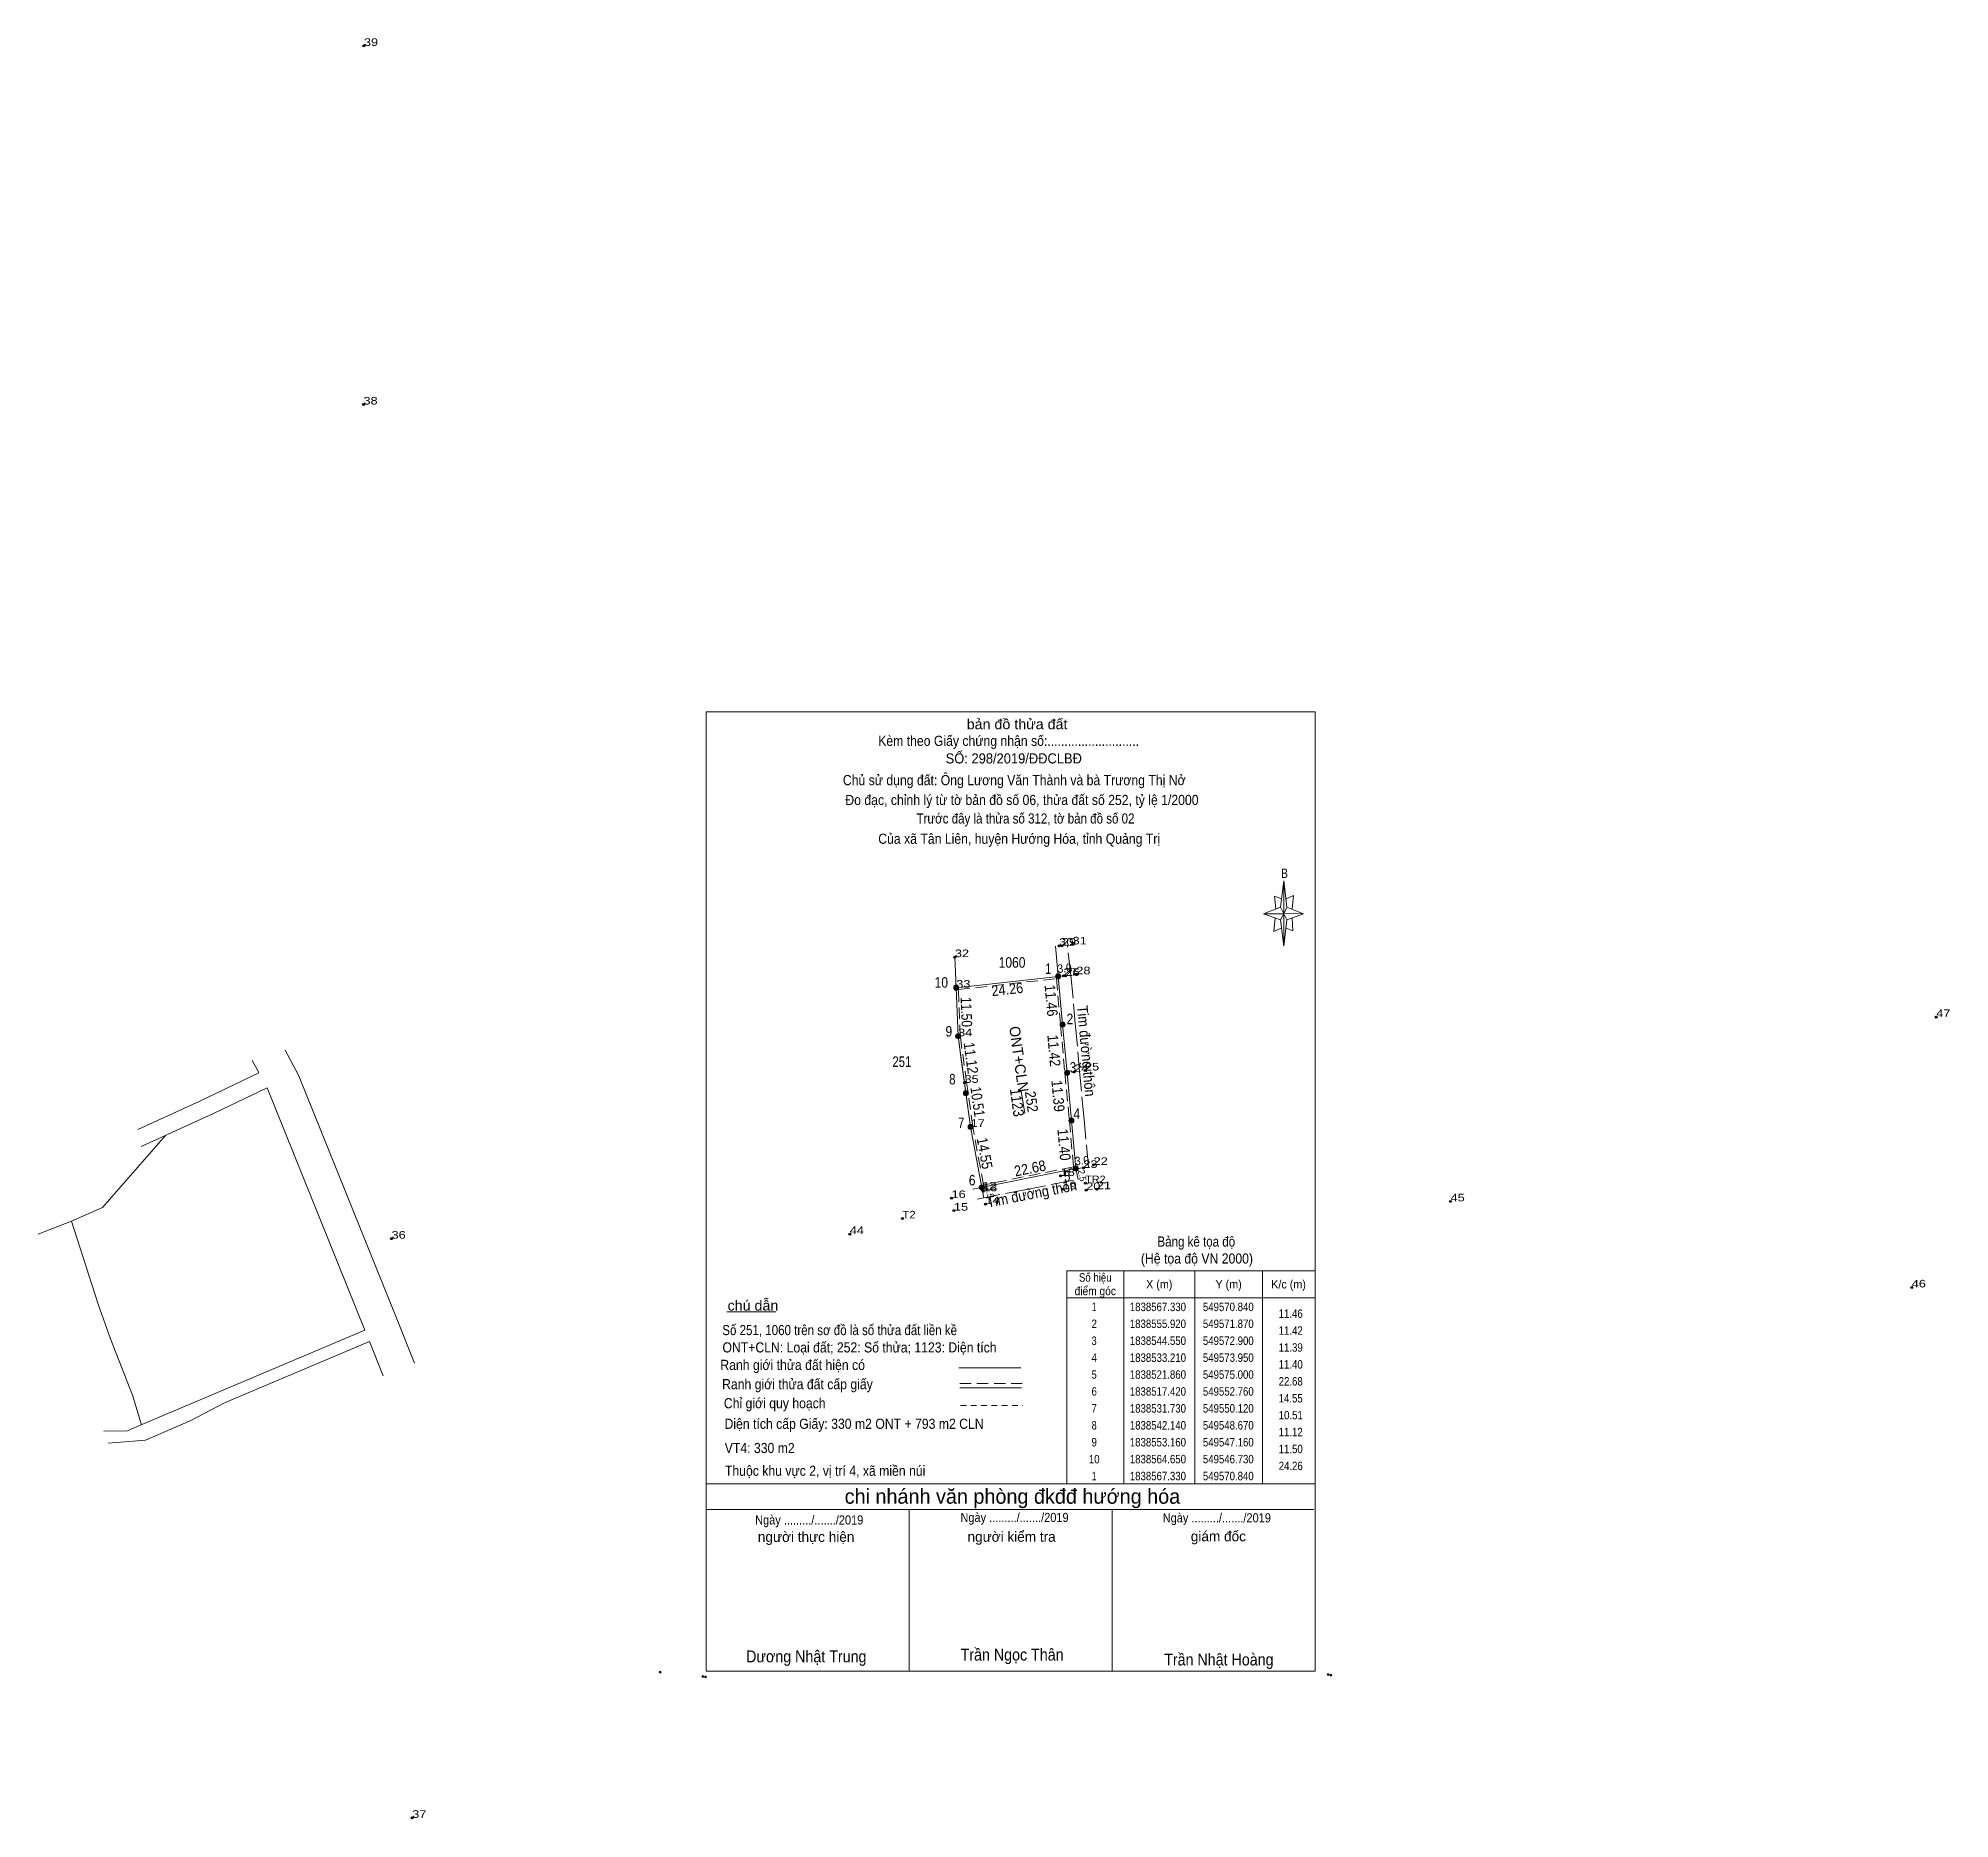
# Model space of a CAD drawing. Header units: metres. Extents: x 548992 to 549782, y 1838280 to 1838789.
# Drawn here: x 549329.7 to 549781.5, y 1838368.1 to 1838789.2 of the extents above; entities that cross this region are included whole.
import ezdxf
from ezdxf.enums import TextEntityAlignment as Align

# ---------------------------------------------------------------- set-up
doc = ezdxf.new("R2010")
doc.units = ezdxf.units.M
doc.header["$LTSCALE"] = 0.9
doc.header["$PDMODE"] = 32
doc.header["$PDSIZE"] = 0.45
for name, pattern in [('LONG_DASHED', [7.5, 6, -1.5]), ('MEDIUM_DASHED', [4.5, 3, -1.5]), ('SHORT_DASHED', [2.7, 1.5, -1.2])]:
    doc.linetypes.add(name, pattern=pattern)
for name, color, linetype, lineweight in [('10', 7, 'Continuous', 13), ('17', 7, 'Continuous', 13), ('23', 7, 'Continuous', 13), ('28', 7, 'Continuous', 13), ('5', 7, 'Continuous', 13), ('6', 7, 'Continuous', 13), ('63', 7, 'Continuous', 13)]:
    doc.layers.add(name, color=color, linetype=linetype, lineweight=lineweight)
doc.layers.add('12', color=7, linetype='Continuous')
doc.layers.add('7', color=7, linetype='Continuous')

msp = doc.modelspace()

# ---------------------------------------------------------------- texts
at = {"layer": '12'}
for s, width, p in [('39', 1.25, (549406.72, 1838787.33)), ('38', 1.25, (549406.61, 1838702.54)), ('31', 1.25, (549574.22, 1838574.87)), ('32', 1.25, (549546.4, 1838571.87)), ('30', 1.25, (549571.06, 1838574.57)), ('29', 1.25, (549571.7, 1838574.57)), ('27', 1.25, (549572.05, 1838567.46)), ('26', 1.25, (549572.56, 1838567.44)), ('28', 1.25, (549575.1, 1838567.81)), ('33', 1.25, (549546.73, 1838564.65)), ('47', 1.25, (549778.35, 1838557.69)), ('34', 1.25, (549547.16, 1838553.16)), ('24', 1.25, (549574.62, 1838544.71)), ('25', 1.25, (549577.16, 1838545.06)), ('35', 1.25, (549548.67, 1838542.14)), ('17', 1.25, (549550.12, 1838531.73)), ('23', 1.25, (549576.76, 1838522.03)), ('22', 1.25, (549579.19, 1838522.73)), ('12', 1.25, (549552.86, 1838516.9)), ('13', 1.25, (549553.07, 1838516.52)), ('18', 1.25, (549571.39, 1838520.14)), ('19', 1.25, (549571.83, 1838516.97)), ('TR2', 1.05, (549577.23, 1838518.41)), ('20', 1.25, (549577.44, 1838516.79)), ('21', 1.25, (549579.94, 1838517)), ('16', 1.25, (549545.61, 1838514.9)), ('15', 1.25, (549546.17, 1838511.93)), ('14', 1.25, (549553.62, 1838513.46)), ('45', 1.25, (549663.56, 1838514.12)), ('T2', 1.1, (549534.02, 1838510.07)), ('36', 1.25, (549413.25, 1838505.3)), ('44', 1.25, (549521.55, 1838506.39)), ('46', 1.25, (549772.55, 1838493.76)), ('37', 1.25, (549418.14, 1838368.35))]:
    msp.add_text(s, height=1.8, dxfattribs=dict(at, width=width)).set_placement(p)
at = {"layer": '5'}
for s, height, width, p in [('bản đồ thửa đất', 2.4, 1.05, (549561.1, 1838625.76)), ('Kèm theo Giấy chứng nhận số:...........................', 2.4, 0.9, (549559.095, 1838621.82)), ('SỐ: 298/2019/ĐĐCLBĐ', 2.4, 0.95, (549560.32, 1838617.66)), ('Chủ sử dụng đất: Ông Lương Văn Thành và bà Trương Thị Nở', 2.4, 0.9, (549560.42, 1838612.53)), ('Đo đạc, chỉnh lý từ tờ bản đồ số 06, thửa đất số 252, tỷ lệ 1/2000 ', 2.4, 0.9, (549562.65, 1838607.84)), ('Trước đây là thửa số 312, tờ bản đồ số 02', 2.4, 0.85, (549563.085, 1838603.46)), ('Của xã Tân Liên, huyện Hướng Hóa, tỉnh Quảng Trị', 2.4, 0.9, (549561.595, 1838598.67)), ('B', 2.204, 0.8, (549624.325, 1838590.59)), ('Ngày ........./......./2019', 2.16, 0.9, (549511.965, 1838437.71)), ('Ngày ........./......./2019', 2.16, 0.9, (549560.495, 1838438.3)), ('Ngày ........./......./2019', 2.16, 0.9, (549608.305, 1838438.21)), ('Dương Nhật Trung', 2.8, 0.9, (549511.275, 1838405.12)), ('Trần Ngọc Thân', 2.8, 0.9, (549559.92, 1838405.54)), ('Trần Nhật Hoàng', 2.8, 0.9, (549608.79, 1838404.38))]:
    msp.add_text(s, height=height, dxfattribs=dict(at, width=width)).set_placement(p, align=Align.CENTER)
for s, height, p in [('chi nhánh văn phòng đkđđ hướng hóa', 3.499, (549559.995, 1838442.62)), ('người thực hiện', 2.4, (549511.235, 1838433.6)), ('người kiểm tra', 2.4, (549559.805, 1838433.63)), ('giám đốc', 2.4, (549608.675, 1838433.73))]:
    msp.add_text(s, height=height, dxfattribs=at).set_placement(p, align=Align.CENTER)
at = {"layer": '6'}
for s, width, p in [('Bảng kê tọa độ', 0.85, (549603.455, 1838503.42)), ('(Hệ tọa độ VN 2000)', 0.9, (549603.615, 1838499.41)), ('chú dẫn', 1.05, (549498.665, 1838488.3)), ('Ranh giới thửa đất hiện có ', 0.9, (549508.45, 1838474.25)), ('Ranh giới thửa đất cấp giấy', 0.9, (549509.185, 1838469.7)), ('Chỉ giới quy hoạch', 0.9, (549503.815, 1838465.19))]:
    msp.add_text(s, height=2.4, dxfattribs=dict(at, width=width)).set_placement(p, align=Align.CENTER)
for s, width, p in [('Số 251, 1060 trên sơ đồ là số thửa đất liền kề', 0.85, (549491.42, 1838482.49)), ('ONT+CLN: Loại đất; 252: Số thửa; 1123: Diện tích', 0.9, (549491.46, 1838478.39)), ('Diện tích cấp Giấy: 330 m2 ONT + 793 m2 CLN', 0.9, (549491.95, 1838460.33)), ('VT4: 330 m2', 0.9, (549492, 1838454.6)), ('Thuộc khu vực 2, vị trí 4, xã miền núi', 0.9, (549492.05, 1838449.22))]:
    msp.add_text(s, height=2.4, dxfattribs=dict(at, width=width)).set_placement(p)
at = {"layer": '63'}
for s, height, width, p in [('1060', 2.5, 0.85, (549559.915, 1838569.37)), ('251', 2.5, 0.8, (549533.865, 1838545.9)), ('Số hiệu', 2, 0.85, (549579.575, 1838495.13)), ('X (m)', 2, 0.95, (549594.705, 1838493.53)), ('Y (m)', 2, 0.95, (549611.095, 1838493.53)), ('K/c (m)', 2, 0.95, (549625.265, 1838493.53)), ('điểm góc', 2, 0.9, (549579.58, 1838491.93)), (' 1', 2, 0.75, (549579.02, 1838488.17)), ('1838567.330', 2, 0.85, (549594.385, 1838488.17)), ('549570.840', 2, 0.85, (549611.02, 1838488.17)), (' 3', 2, 0.8, (549579.015, 1838480.17)), (' 2', 2, 0.85, (549579.015, 1838484.17)), ('1838555.920', 2, 0.85, (549594.385, 1838484.17)), ('1838544.550', 2, 0.85, (549594.385, 1838480.17)), ('549571.870', 2, 0.85, (549611.02, 1838484.17)), ('549572.900', 2, 0.85, (549611.02, 1838480.17)), (' 4', 2, 0.85, (549579.02, 1838476.17)), ('1838533.210', 2, 0.85, (549594.385, 1838476.17)), ('549573.950', 2, 0.85, (549611.02, 1838476.17)), (' 5', 2, 0.8, (549579.02, 1838472.17)), ('1838521.860', 2, 0.85, (549594.385, 1838472.17)), ('549575.000', 2, 0.85, (549611.02, 1838472.17)), (' 6', 2, 0.85, (549579.015, 1838468.17)), ('1838517.420', 2, 0.85, (549594.385, 1838468.17)), ('549552.760', 2, 0.85, (549611.02, 1838468.17)), (' 7', 2, 0.8, (549579.025, 1838464.17)), ('1838531.730', 2, 0.85, (549594.385, 1838464.17)), ('549550.120', 2, 0.85, (549611.02, 1838464.17)), (' 8', 2, 0.8, (549579.025, 1838460.17)), ('1838542.140', 2, 0.85, (549594.385, 1838460.17)), ('549548.670', 2, 0.85, (549611.02, 1838460.17)), (' 9', 2, 0.85, (549579.015, 1838456.17)), ('1838553.160', 2, 0.85, (549594.385, 1838456.17)), ('549547.160', 2, 0.85, (549611.02, 1838456.17)), (' 10', 2, 0.85, (549579.015, 1838452.17)), ('1838564.650', 2, 0.85, (549594.385, 1838452.17)), ('1838567.330', 2, 0.85, (549594.385, 1838448.17)), ('549546.730', 2, 0.85, (549611.02, 1838452.17)), ('549570.840', 2, 0.85, (549611.02, 1838448.17)), (' 1', 2, 0.75, (549579.02, 1838448.17))]:
    msp.add_text(s, height=height, dxfattribs=dict(at, width=width)).set_placement(p, align=Align.CENTER)
for s, height, width, p in [(' 1', 2.5, 0.75, (549569.17, 1838567.89)), (' 10', 2.5, 0.85, (549544.78, 1838564.65)), (' 9', 2.5, 0.85, (549545.76, 1838553.07)), (' 2', 2.5, 0.85, (549574.38, 1838556.01)), (' 3', 2.5, 0.8, (549575.04, 1838544.55)), (' 8', 2.5, 0.8, (549546.54, 1838541.77)), (' 4', 2.5, 0.85, (549575.99, 1838533.58)), (' 7', 2.5, 0.8, (549548.63, 1838531.45)), (' 6', 2.5, 0.85, (549551.27, 1838517.88)), (' 5', 2.5, 0.8, (549573.7, 1838518.79)), ('11.46', 2, 0.85, (549628.62, 1838486.57)), ('11.42', 2, 0.85, (549628.62, 1838482.57)), ('11.39', 2, 0.85, (549628.62, 1838478.57)), ('11.40', 2, 0.85, (549628.62, 1838474.57)), ('22.68', 2, 0.85, (549628.62, 1838470.57)), ('14.55', 2, 0.85, (549628.61, 1838466.57)), ('10.51', 2, 0.85, (549628.63, 1838462.57)), ('11.12', 2, 0.85, (549628.62, 1838458.57)), ('11.50', 2, 0.85, (549628.62, 1838454.57)), ('24.26', 2, 0.85, (549628.62, 1838450.57))]:
    msp.add_text(s, height=height, dxfattribs=dict(at, width=width)).set_placement(p, align=Align.RIGHT)
for s, height, rotation, width, p in [('3.0', 2, 5.177, 0.9, (549572.4098, 1838568.2622)), ('24.26', 2.5, 6.343, 0.9, (549558.9219, 1838563.0359)), ('11.46', 2.5, 275.158, 0.9, (549567.926, 1838561.5074)), ('11.50', 2.5, 272.143, 0.85, (549547.8777, 1838558.8517)), ('Tim đường thôn', 2.5, 275.176, 0.9, (549576.2268, 1838549.5578)), ('11.12', 2.5, 277.802, 0.9, (549548.9653, 1838547.8497)), ('11.42', 2.5, 275.176, 0.9, (549568.5772, 1838549.6678)), ('10.51', 2.5, 277.93, 0.85, (549550.5453, 1838537.5224)), ('1123', 2.5, 277.93, 0.9, (549559.85, 1838537.3274)), ('11.39', 2.5, 275.29, 0.9, (549569.5435, 1838538.9402)), ('252', 2.5, 277.93, 0.9, (549563.2848, 1838537.5224)), ('14.55', 2.5, 280.453, 0.9, (549552.2224, 1838525.2768)), ('11.40', 2.5, 275.285, 0.9, (549570.9551, 1838527.4201)), ('22.68', 2.5, 11.29, 0.9, (549564.4103, 1838520.7207)), ('3.0', 2, 5.177, 0.9, (549576.5298, 1838522.7722)), ('Tim đường thôn', 2.5, 11.038, 0.9, (549564.8007, 1838514.7061)), ('2.5', 1.6, 281.31, 0.95, (549575.6956, 1838520.0919)), ('2.5', 1.6, 281.31, 0.95, (549553.8456, 1838516.0919))]:
    msp.add_text(s, height=height, rotation=rotation, dxfattribs=dict(at, width=width)).set_placement(p, align=Align.CENTER)
msp.add_text('ONT+CLN', height=2.5, rotation=277.93, dxfattribs=at).set_placement((549560.3064, 1838547.5874), align=Align.CENTER)

# ---------------------------------------------------------------- hatches: boundary and pattern name
at = {"layer": '63'}
for points in [[(549571.44, 1838567.33, 1), (549570.24, 1838567.33, 1)], [(549547.33, 1838564.65, 1), (549546.13, 1838564.65, 1)], [(549572.47, 1838555.92, 1), (549571.27, 1838555.92, 1)], [(549547.76, 1838553.16, 1), (549546.56, 1838553.16, 1)], [(549573.5, 1838544.55, 1), (549572.3, 1838544.55, 1)], [(549549.62, 1838539.69, 1), (549548.42, 1838539.69, 1)], [(549550.72, 1838531.73, 1), (549549.52, 1838531.73, 1)], [(549574.55, 1838533.21, 1), (549573.35, 1838533.21, 1)], [(549553.36, 1838517.42, 1), (549552.16, 1838517.42, 1)], [(549575.6, 1838521.86, 1), (549574.4, 1838521.86, 1)]]:
    msp.add_hatch(color=256, dxfattribs=at).paths.add_polyline_path(points)

# ---------------------------------------------------------------- linework, layer by layer
at = {"layer": '10'}
msp.add_lwpolyline([(549337.64, 1838509.46), (549343.87, 1838489.8), (549346.83, 1838481.63), (549352.03, 1838468.26), (549354.11, 1838461.31)], dxfattribs=at)
at = {"layer": '17'}
msp.add_line((549492.48, 1838487.96), (549504.06, 1838487.96), dxfattribs=at)
at = {"layer": '23'}
for p, q in [((549380.33, 1838547.39), (549381.86, 1838544.56)), ((549367.92, 1838537.79), (549381.89, 1838544.5)), ((549369.66, 1838534.19), (549383.83, 1838541)), ((549383.83, 1838541), (549406.91, 1838483.69)), ((549353.26, 1838531.12), (549367.96, 1838537.81)), ((549354.09, 1838527.1), (549369.62, 1838534.17)), ((549344.96, 1838512.65), (549359.82, 1838529.71)), ((549329.74, 1838506.4), (549337.64, 1838509.46)), ((549337.64, 1838509.46), (549344.96, 1838512.65)), ((549406.91, 1838483.69), (549353.68, 1838461.13)), ((549408.01, 1838480.96), (549411.26, 1838472.88))]:
    msp.add_line(p, q, dxfattribs=at)
for points in [[(549388.1, 1838549.84), (549391.26, 1838543.97), (549407.7, 1838503.15), (549414.62, 1838485.97), (549418.7, 1838475.85)], [(549408.01, 1838480.96), (549373.77, 1838466.51), (549365.8, 1838462.31), (549355.11, 1838457.68), (549346.29, 1838456.91)], [(549353.68, 1838461.13), (549350.86, 1838459.83), (549345.28, 1838459.76)]]:
    msp.add_lwpolyline(points, dxfattribs=at)
at = {"layer": '28'}
for p, q in [((549570.19, 1838574.48), (549571.87, 1838555.92)), ((549546.73, 1838564.65), (549570.84, 1838567.33)), ((549571.87, 1838555.92), (549572.9, 1838544.55))]:
    msp.add_line(p, q, dxfattribs=at)
at = {"layer": '28', "linetype": 'LONG_DASHED'}
for p, q in [((549573.83, 1838567.55), (549572.96, 1838574.72)), ((549573.83, 1838567.55), (549574.86, 1838556.19)), ((549574.86, 1838556.19), (549575.89, 1838544.82))]:
    msp.add_line(p, q, dxfattribs=at)
at = {"layer": '28'}
for points in [[(549547.16, 1838553.16), (549546.73, 1838564.65), (549546.4, 1838571.87)], [(549546.73, 1838564.65), (549570.84, 1838567.33), (549571.87, 1838555.92), (549572.9, 1838544.54), (549573.95, 1838533.21), (549575, 1838521.86), (549550.62, 1838516.99)], [(549552.76, 1838517.42), (549550.12, 1838531.73), (549547.92, 1838547.65), (549547.16, 1838553.16), (549546.73, 1838564.65)], [(549547.16, 1838553.16), (549548.67, 1838542.14), (549550.12, 1838531.73), (549552.76, 1838517.42)], [(549575, 1838521.86), (549573.95, 1838533.21), (549572.9, 1838544.54)]]:
    msp.add_lwpolyline(points, dxfattribs=at)
at = {"layer": '28', "linetype": 'LONG_DASHED'}
for points in [[(549577.99, 1838522.14), (549576.94, 1838533.49), (549575.89, 1838544.82)], [(549551.73, 1838514.67), (549562.54, 1838516.78), (549575.51, 1838519.31)]]:
    msp.add_lwpolyline(points, dxfattribs=at)
at = {"layer": '5'}
for p, q in [((549487.58, 1838403.01), (549487.58, 1838629.89)), ((549623.38, 1838583.71), (549624.18, 1838589.95)), ((549623.38, 1838580.67), (549619.38, 1838582.11)), ((549624.82, 1838583.71), (549628.82, 1838582.11)), ((549624.82, 1838580.67), (549624.18, 1838574.43)), ((549626.26, 1838578.11), (549624.66, 1838578.75)), ((549626.1, 1838581.15), (549626.26, 1838578.11)), ((549487.58, 1838447.33), (549631.58, 1838447.33)), ((549487.58, 1838441.25), (549631.26, 1838441.25)), ((549487.58, 1838441.25), (549631.26, 1838441.25)), ((549487.58, 1838441.25), (549631.26, 1838441.25)), ((549535.58, 1838403.01), (549535.58, 1838441.25)), ((549583.58, 1838403.01), (549583.58, 1838441.25)), ((549631.58, 1838403.01), (549487.58, 1838403.01))]:
    msp.add_line(p, q, dxfattribs=at)
for points in [[(549487.58, 1838629.89), (549631.58, 1838629.89), (549631.58, 1838403.01)], [(549623.7, 1838585.63), (549621.94, 1838586.27), (549622.26, 1838583.23)], [(549624.66, 1838585.63), (549626.42, 1838586.43), (549626.1, 1838583.23)], [(549624.18, 1838582.11), (549623.38, 1838583.71), (549619.38, 1838582.11)], [(549624.18, 1838582.11), (549624.82, 1838580.67), (549628.82, 1838582.11)], [(549622.1, 1838581.15), (549621.78, 1838577.95), (549623.54, 1838578.75)]]:
    msp.add_lwpolyline(points, dxfattribs=at)
for points in [[(549624.18, 1838589.95), (549624.82, 1838583.71), (549624.18, 1838582.11)], [(549624.18, 1838582.11), (549619.38, 1838582.11), (549623.38, 1838583.71), (549624.82, 1838580.67), (549628.82, 1838582.11), (549624.18, 1838582.27)], [(549624.18, 1838582.11), (549624.18, 1838574.43), (549623.38, 1838580.67)]]:
    msp.add_lwpolyline(points, close=True, dxfattribs=at)
for p in [(549486.85, 1838401.79), (549487.49, 1838401.66), (549634.62, 1838402.21), (549635.26, 1838402.11)]:
    msp.add_point(p, dxfattribs=at)
at = {"layer": '6'}
for p, q in [((549547.33, 1838474.73), (549561.95, 1838474.73)), ((549547.55, 1838470.04), (549562.18, 1838470.04))]:
    msp.add_line(p, q, dxfattribs=at)
at = {"layer": '6', "linetype": 'MEDIUM_DASHED'}
msp.add_line((549547.55, 1838471.03), (549562.27, 1838471.03), dxfattribs=at)
at = {"layer": '6'}
msp.add_point((549476.75, 1838402.82), dxfattribs=at)
at = {"layer": '63'}
for p, q in [((549573.82, 1838567.6), (549570.84, 1838567.33)), ((549562.09, 1838540.16), (549562.93, 1838534.87)), ((549577.99, 1838522.14), (549575, 1838521.86)), ((549575.51, 1838519.31), (549575, 1838521.86)), ((549553.25, 1838514.97), (549552.76, 1838517.42)), ((549586.3, 1838497.73), (549586.3, 1838447.33)), ((549603.1, 1838497.73), (549603.1, 1838447.33)), ((549619.1, 1838497.73), (549619.1, 1838447.33)), ((549572.86, 1838491.33), (549631.58, 1838491.33))]:
    msp.add_line(p, q, dxfattribs=at)
at = {"layer": '63', "linetype": 'SHORT_DASHED'}
msp.add_line((549547.76, 1838465.83), (549562.48, 1838465.83), dxfattribs=at)
at = {"layer": '63', "linetype": 'MEDIUM_DASHED'}
msp.add_lwpolyline([(549570.39, 1838566.78), (549571.37, 1838555.87), (549572.4, 1838544.5), (549573.45, 1838533.16), (549574.46, 1838522.26), (549553.16, 1838518.01), (549550.61, 1838531.81), (549549.17, 1838542.21), (549547.66, 1838553.2), (549547.25, 1838564.2)], close=True, dxfattribs=at)
at = {"layer": '63'}
msp.add_lwpolyline([(549572.86, 1838497.73), (549631.58, 1838497.73), (549631.58, 1838447.33), (549572.86, 1838447.33)], close=True, dxfattribs=at)
for centre in [(549570.84, 1838567.33), (549546.73, 1838564.65), (549571.87, 1838555.92), (549547.16, 1838553.16), (549572.9, 1838544.55), (549549.02, 1838539.69), (549550.12, 1838531.73), (549573.95, 1838533.21), (549552.76, 1838517.42), (549575, 1838521.86)]:
    msp.add_circle(centre, 0.6, dxfattribs=at)
at = {"layer": '7'}
for p in [(549406.72, 1838787.33), (549406.61, 1838702.54), (549571.06, 1838574.57), (549571.7, 1838574.57), (549574.22, 1838574.87), (549546.4, 1838571.87), (549572.05, 1838567.46), (549572.56, 1838567.44), (549575.1, 1838567.81), (549546.73, 1838564.65), (549778.35, 1838557.69), (549547.16, 1838553.16), (549577.16, 1838545.06), (549548.67, 1838542.14), (549574.62, 1838544.71), (549550.12, 1838531.73), (549579.19, 1838522.73), (549571.39, 1838520.14), (549576.76, 1838522.03), (549577.23, 1838518.41), (549545.61, 1838514.9), (549552.86, 1838516.9), (549553.07, 1838516.52), (549553.62, 1838513.46), (549571.83, 1838516.97), (549577.44, 1838516.79), (549579.94, 1838517), (549663.56, 1838514.12), (549534.02, 1838510.07), (549546.17, 1838511.93), (549413.25, 1838505.3), (549521.55, 1838506.39), (549772.55, 1838493.76), (549418.14, 1838368.35)]:
    msp.add_point(p, dxfattribs=at)

msp.set_redraw_order([(e.dxf.handle, doc.entitydb.next_handle()) for e in msp.query("TEXT MTEXT ATTDEF DIMENSION ARC_DIMENSION")])  # texts and dimensions are drawn at this point

doc.saveas('drawing.dxf')
